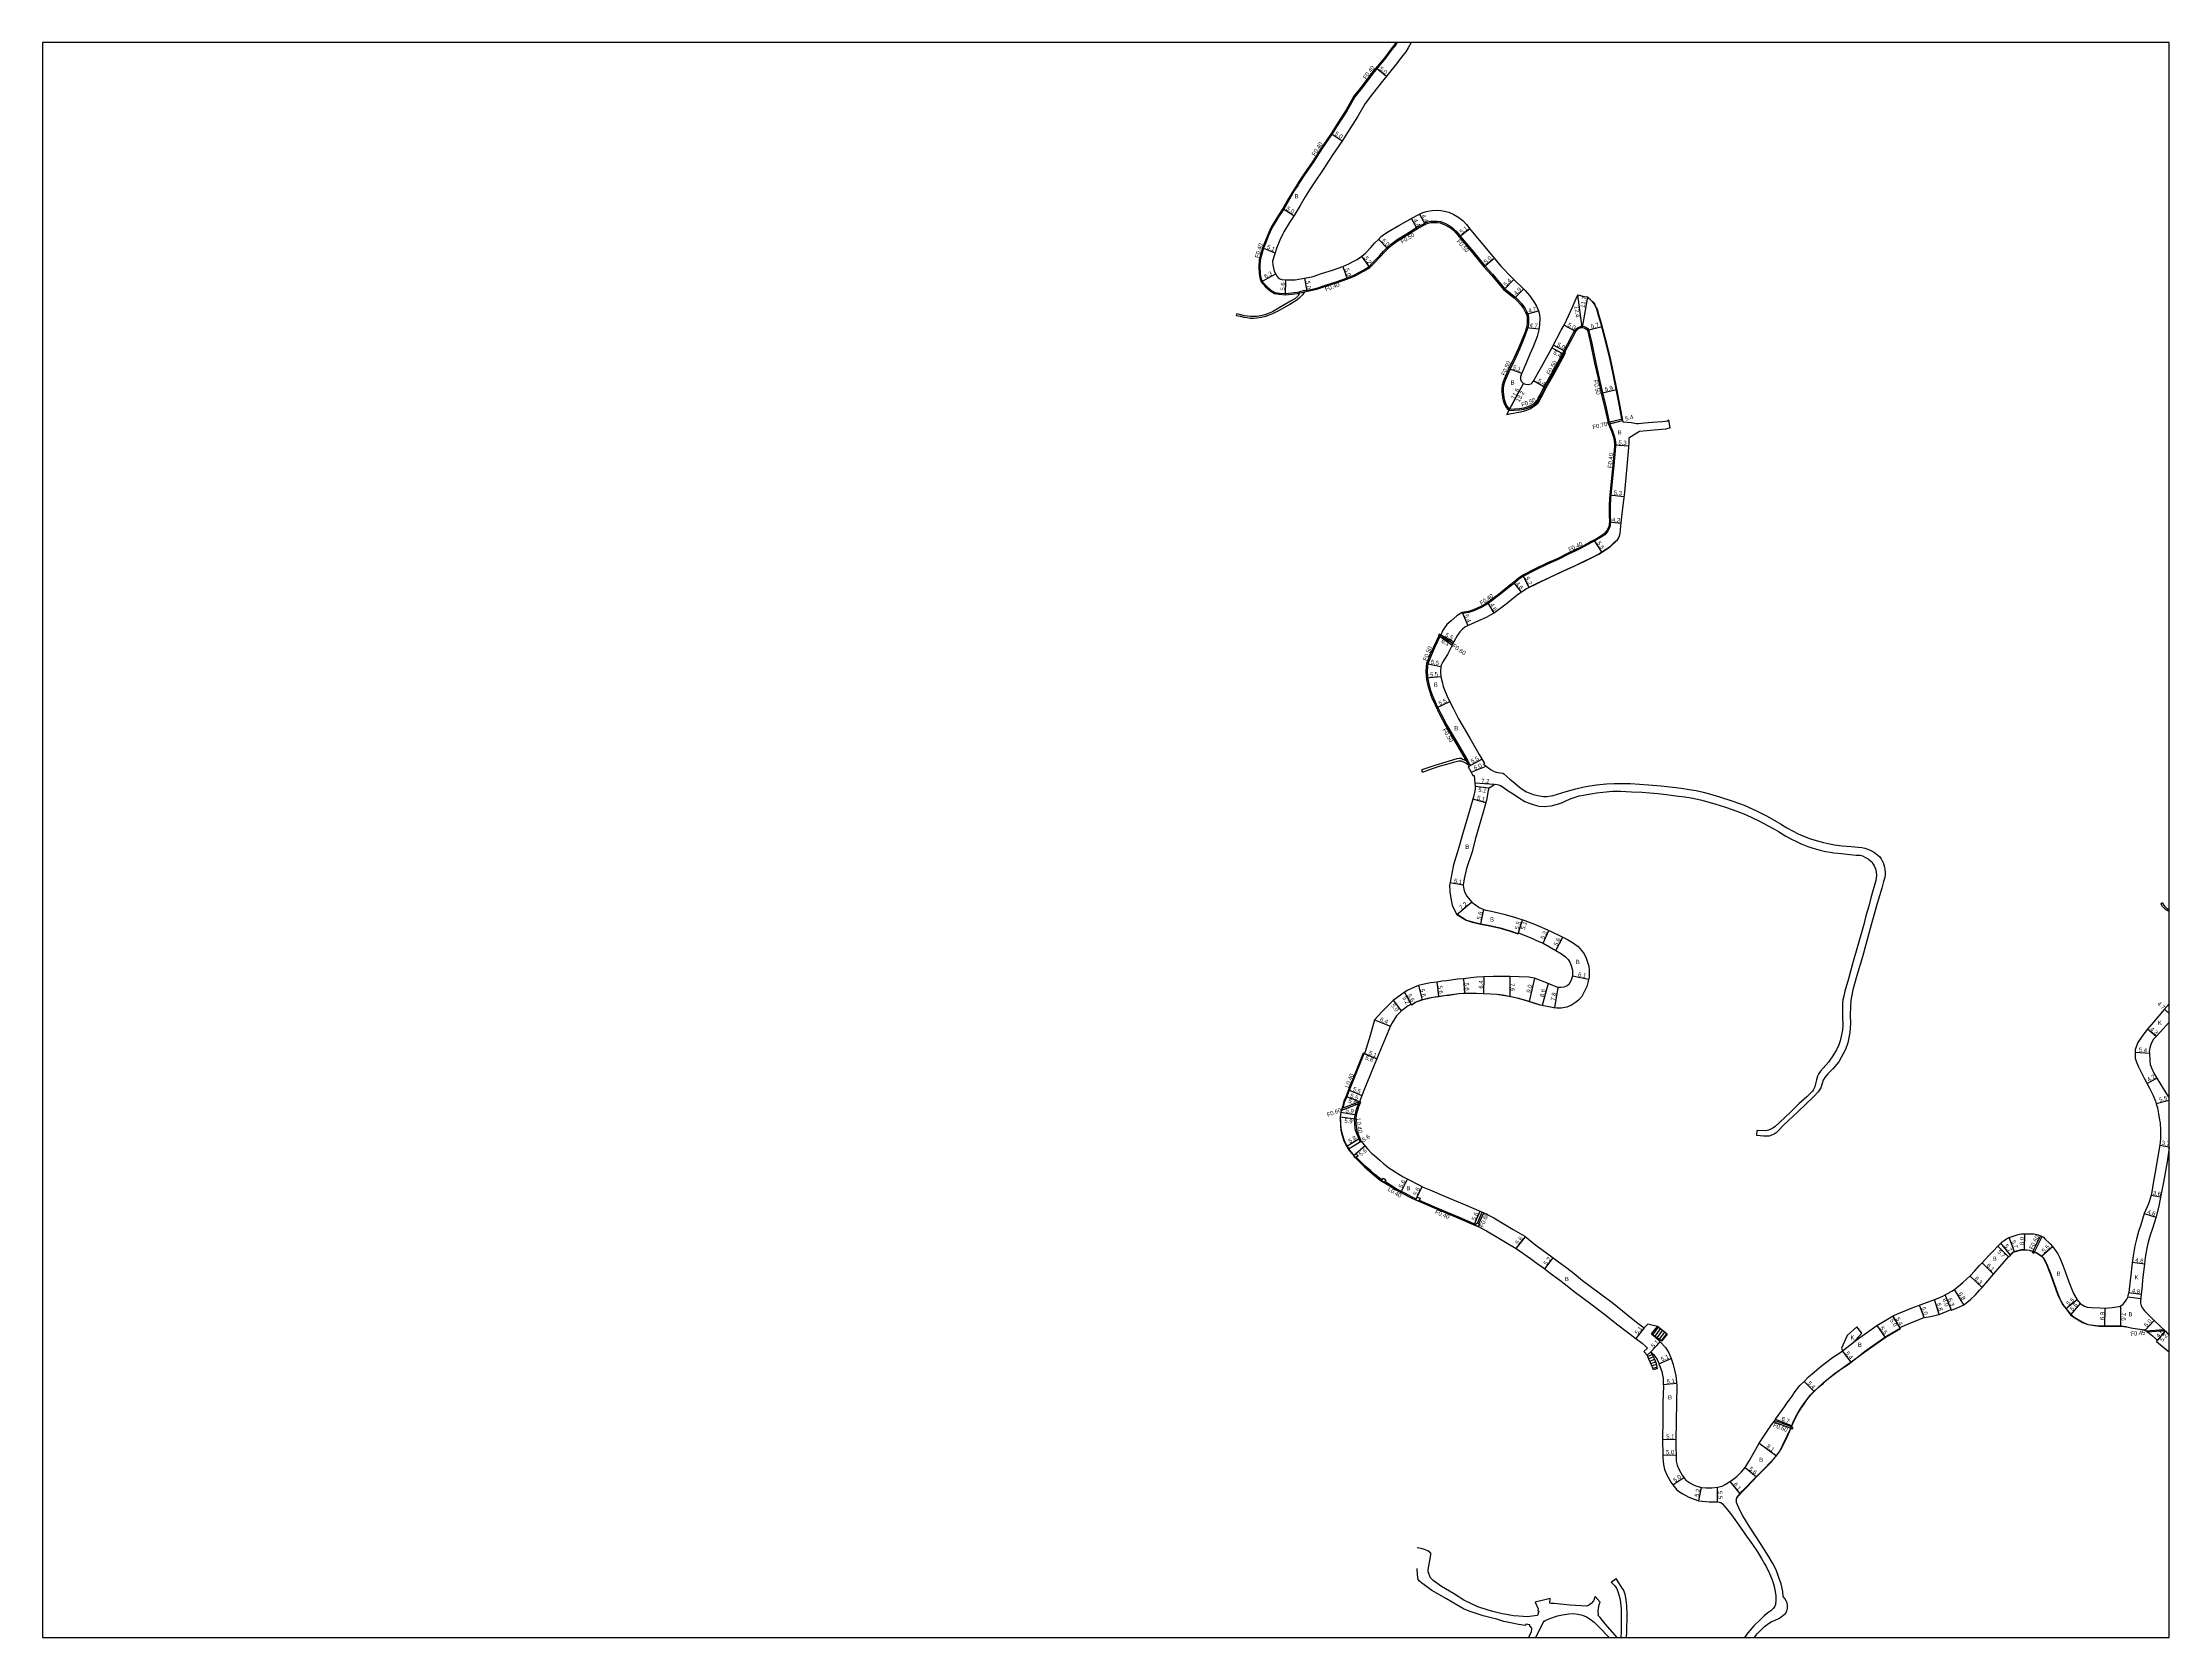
# Model space of a CAD drawing. Header units: metres. Extents: x 0 to 4000, y -99000 to -96000.
# Drawn here: x 3200 to 4000, y -98400 to -97800 of the extents above; entities that cross this region are included whole.
import ezdxf

# ---------------------------------------------------------------- set-up
doc = ezdxf.new("R2010")
doc.units = ezdxf.units.M
doc.header["$LTSCALE"] = 2.5
for name, color, linetype in [('その他', 7, 'Continuous'), ('側溝・桝', 7, 'Continuous'), ('図郭', 7, 'Continuous'), ('幅員', 7, 'Continuous'), ('歩道・分離帯・安全施設', 7, 'Continuous'), ('舗装', 7, 'Continuous'), ('道路', 7, 'Continuous')]:
    doc.layers.add(name, color=color, linetype=linetype)
doc.styles.get("Standard").update_dxf_attribs({"font": ''})
doc.styles.get('Standard').set_extended_font_data('@MS PGothic')

msp = doc.modelspace()

# ---------------------------------------------------------------- linework, layer by layer
at = {"layer": 'その他'}
for points in [[(3805.22, -98285.75), (3807.54, -98283.07)], [(3805.75, -98286.11), (3807.82, -98283.29)], [(3806.57, -98286.68), (3808.61, -98283.91)], [(3807.4, -98287.25), (3809.4, -98284.53)], [(3808.22, -98287.81), (3810.19, -98285.14)], [(3809.05, -98288.38), (3810.97, -98285.76)], [(3809.06, -98288.39), (3811.18, -98285.93)], [(3804.98, -98292.51), (3803.64, -98293.75)], [(3805.55, -98293.51), (3803.89, -98294.33)], [(3806.03, -98294.42), (3804.27, -98295.23)], [(3806.48, -98295.31), (3804.65, -98296.15)], [(3806.88, -98296.3), (3805.01, -98297.02)], [(3807.2, -98297.34), (3805.36, -98297.85)], [(3807.38, -98298.33), (3805.73, -98298.79)], [(3807.46, -98298.77), (3805.93, -98299.3)]]:
    msp.add_lwpolyline(points, dxfattribs=at)
at = {"layer": 'その他', "flags": 128}
for points in [[(3805.22, -98285.75), (3809.06, -98288.39)], [(3811.18, -98285.93), (3807.54, -98283.07)], [(3805.93, -98299.3), (3805.48, -98298.12), (3804.89, -98296.73), (3804.28, -98295.25), (3803.64, -98293.75)], [(3807.46, -98298.77), (3807.16, -98297.1), (3806.66, -98295.66), (3805.78, -98293.91), (3804.98, -98292.51)]]:
    msp.add_lwpolyline(points, dxfattribs=at)
at = {"layer": '側溝・桝'}
for points in [[(3709.57, -97800), (3709.04, -97800.83), (3707.59, -97802.66), (3705.17, -97805.84), (3700.38, -97811.68), (3696.71, -97816.51), (3693.64, -97820.39), (3690.69, -97825.52), (3686.93, -97831.37), (3685.09, -97834.37), (3681.28, -97840), (3677.9, -97845.18), (3674.72, -97849.79), (3672.6, -97853.06), (3672.28, -97853.63), (3670.98, -97855.59), (3669.06, -97858.93), (3666.87, -97862.64), (3665.22, -97865.2), (3662.87, -97869), (3662.42, -97869.87), (3661.22, -97872.55), (3660, -97875.54), (3659.29, -97877.3), (3658.01, -97881.86), (3657.91, -97884.39), (3658.03, -97886.95), (3658.27, -97888.46), (3658.74, -97889.85), (3660.28, -97891.57), (3662.03, -97893.11), (3663.56, -97894), (3665.25, -97894.31), (3667.5, -97894.45), (3671.97, -97893.96), (3672.83, -97893.76)], [(3699.57, -97883.58), (3700.67, -97882.48), (3702.86, -97880.24), (3704.45, -97878.51), (3705.69, -97877.26), (3706.64, -97876.33), (3707.19, -97875.84), (3707.94, -97875.35), (3709.61, -97874.1), (3712.68, -97872.21), (3716.82, -97869.61), (3719.29, -97868.28), (3720.38, -97867.7), (3721.12, -97867.49), (3722.14, -97867.22), (3723.09, -97867.14), (3724.66, -97867.18), (3725.83, -97867.36), (3726.84, -97867.71), (3727.97, -97868.2), (3729.12, -97868.84), (3730.3, -97869.57), (3731.05, -97870.29), (3731.94, -97871.27), (3733.22, -97872.82), (3738.29, -97878.79), (3742.57, -97884.02), (3745.44, -97887.13), (3750.08, -97892.7), (3754.09, -97895.84), (3755.09, -97896.79), (3756.47, -97898.3), (3757.56, -97899.77), (3758.31, -97901.34), (3758.69, -97902.04), (3758.95, -97903.3), (3758.99, -97904.39), (3758.92, -97905.79), (3758.74, -97907.28), (3757.99, -97909.39), (3756.83, -97912.4), (3755.54, -97915.37), (3754.05, -97918.76), (3752.04, -97922.84), (3750.31, -97926.82), (3749.92, -97927.76), (3749.6, -97928.97), (3749.39, -97930.21), (3749.4, -97931.37), (3749.53, -97932.35), (3749.71, -97933.49), (3749.94, -97934.51), (3750.31, -97935.62), (3750.84, -97936.83), (3751.46, -97937.6), (3751.78, -97937.95)], [(3674.68, -97893.34), (3676.98, -97892.94), (3679.29, -97892.4), (3682.55, -97891.23), (3686.66, -97889.96), (3690.8, -97888.52), (3693.31, -97887.47), (3695.2, -97886.48), (3696.99, -97885.5), (3699, -97884.3), (3699.64, -97883.66)], [(3699.57, -97883.58), (3699.92, -97883.95)], [(3674.68, -97893.34), (3672.83, -97893.76)], [(3672.92, -97894.15), (3674.75, -97893.74)], [(3772.21, -97916.1), (3775.28, -97910.34), (3776.3, -97908.43), (3776.73, -97907.85), (3777.42, -97907.32), (3778.26, -97906.89), (3778.75, -97906.76), (3779.17, -97906.73), (3779.85, -97906.87), (3780.55, -97907.12), (3781.24, -97907.64), (3781.58, -97908.01), (3782.64, -97912.45), (3784.3, -97920.46), (3785.6, -97926.25), (3786.8, -97931.82), (3788.18, -97937.43), (3789.35, -97942.72)], [(3751.58, -97938.46), (3755.63, -97938.14), (3757.37, -97937.88), (3758.57, -97937.57), (3760.23, -97936.93), (3761.34, -97936.2), (3762.31, -97935.35), (3762.65, -97934.88), (3763.09, -97934.03), (3763.79, -97932.72), (3764.94, -97930.38), (3768.28, -97924.44), (3772.15, -97917.28), (3772.74, -97916.17)], [(3751.78, -97937.95), (3755.57, -97937.64), (3757.27, -97937.39), (3758.42, -97937.09), (3760, -97936.48), (3761.03, -97935.8), (3761.94, -97935.01), (3762.22, -97934.61), (3762.65, -97933.8), (3763.34, -97932.49), (3764.5, -97930.14), (3767.85, -97924.19), (3771.71, -97917.05), (3772.21, -97916.1)], [(3789.41, -97943.42), (3790.56, -97946.09), (3791.23, -97947.93), (3791.58, -97949.33), (3791.77, -97951.34), (3791.72, -97951.97), (3791.08, -97959.06), (3789.99, -97970.18), (3789.84, -97971.49), (3789.68, -97974.2), (3789.7, -97977.81), (3789.83, -97980.39), (3789.56, -97982.36), (3788.81, -97983.81), (3787.66, -97985.18), (3786.33, -97986.1), (3785.11, -97986.75), (3783.74, -97987.53), (3782.7, -97988.05), (3780.15, -97989.51), (3777.24, -97990.93), (3773.79, -97992.57), (3770.12, -97994.47), (3766.05, -97996.27), (3761.42, -97998.5), (3757.04, -98000.72), (3755.22, -98002.02), (3753.6, -98003.5), (3752.16, -98004.46), (3747.95, -98007.91), (3743.82, -98011.01), (3742.8, -98011.62), (3741.15, -98012.48), (3738.44, -98013.75), (3736.48, -98014.4), (3734.85, -98014.7), (3733.29, -98014.85)], [(3789.54, -97942.67), (3794.14, -97941.55)], [(3789.7, -97943.36), (3794.26, -97942.24)], [(3725.61, -98023.44), (3723.62, -98027.7), (3722.45, -98030.34), (3721.12, -98033.74), (3720.97, -98034.68), (3720.81, -98036.73), (3721.07, -98039.48), (3721.61, -98041.75), (3722.15, -98043.75), (3722.98, -98046.04), (3724.27, -98048.92), (3726.12, -98052.7), (3728.24, -98056.74), (3732.61, -98064.23), (3735.96, -98070)], [(3725.72, -98023.41), (3730.26, -98026.65)], [(3726.01, -98022.88), (3730.53, -98026.11)], [(3735.53, -98070.25), (3736.38, -98071.72)], [(3735.96, -98070), (3736.81, -98071.47)], [(3736.81, -98071.47), (3737.11, -98072), (3736.68, -98072.25)], [(3689.24, -98200.84), (3689.37, -98200.36), (3689.91, -98198.43), (3690.6, -98196.74), (3691.64, -98194.16), (3697.2, -98180.34)], [(3695.06, -98199.24), (3688.56, -98201.74)], [(3695.34, -98198.49), (3688.77, -98201.02)], [(3695.68, -98213.53), (3696.04, -98213.37)], [(3703.91, -98227.9), (3703.44, -98227.62), (3701.12, -98225.79), (3699.56, -98224.36), (3697.53, -98222.64), (3696.37, -98221.56), (3694.54, -98219.72), (3694.21, -98219.33)], [(3716.74, -98235.04), (3715.44, -98234.45), (3714.02, -98233.77), (3712.39, -98232.85), (3709.2, -98231.21), (3707.01, -98229.82), (3704.93, -98228.53)], [(3717.83, -98235.53), (3719.84, -98236.41), (3725.34, -98238.75), (3732.84, -98241.94), (3739.21, -98244.64)], [(3739.73, -98244.11), (3741.58, -98240)], [(3740.27, -98244.36), (3742.12, -98240.25)], [(3951.56, -98248.94), (3948.47, -98255.18), (3949.01, -98255.45), (3952.12, -98249.16)], [(3991.25, -98284.65), (3997.83, -98284.11)], [(3991.82, -98285.06), (3998.27, -98284.52)], [(3851.19, -98318.89), (3858.28, -98321.54), (3858.49, -98320.98), (3851.54, -98318.38)]]:
    msp.add_lwpolyline(points, dxfattribs=at)
for points in [[(3789.01, -97943.51), (3788.86, -97942.83), (3789.54, -97942.67), (3789.7, -97943.36)], [(3693.91, -98219.59), (3693.14, -98218.67), (3694.06, -98217.9), (3694.83, -98218.82)], [(3704.72, -98228.87), (3703.7, -98228.24), (3704.33, -98227.22), (3705.35, -98227.85)], [(3716.57, -98235.41), (3717.06, -98234.31), (3718.16, -98234.8), (3717.67, -98235.9)], [(3739.04, -98245), (3739.5, -98244), (3740.5, -98244.47), (3740.04, -98245.46)]]:
    msp.add_lwpolyline(points, close=True, dxfattribs=at)
at = {"layer": '側溝・桝', "flags": 128}
msp.add_lwpolyline([(3725.69, -98023.48), (3726.02, -98022.86), (3725.41, -98022.53), (3725.07, -98023.14)], close=True, dxfattribs=at)
msp.add_lwpolyline([(3695.68, -98213.53), (3695.14, -98212.31), (3694.47, -98210.82), (3694.03, -98209.55), (3693.81, -98208.6), (3693.58, -98206.7), (3693.57, -98205.14), (3693.73, -98203.7), (3694.17, -98201.72), (3694.69, -98200.23), (3695.34, -98198.49)], dxfattribs=at)
at = {"layer": '図郭'}
msp.add_lwpolyline([(3200, -98400), (4000, -98400), (4000, -97800), (3200, -97800)], close=True, dxfattribs=at)
at = {"layer": '幅員'}
for points in [[(3701.63, -97809.53), (3705.49, -97812.7)], [(3684.75, -97834.16), (3688.89, -97836.96)], [(3666.53, -97862.43), (3670.74, -97865.13)], [(3717.07, -97870.04), (3714.9, -97866.22)], [(3717.96, -97864.57), (3720.04, -97868.44)], [(3732.83, -97873.14), (3736.86, -97870.02)], [(3658.91, -97877.17), (3663.63, -97879.11)], [(3706.04, -97877.61), (3702.55, -97874.03)], [(3658.38, -97890.05), (3663.89, -97887.03)], [(3689.15, -97884.22), (3690.79, -97888.94)], [(3699.25, -97884.62), (3696.23, -97880.38)], [(3742.19, -97884.35), (3746.03, -97881.15)], [(3667.51, -97894.85), (3667.7, -97889.25)], [(3674.7, -97888.67), (3675.56, -97893.6)], [(3749.73, -97893.06), (3753.49, -97889.19)], [(3753.75, -97896.2), (3757.13, -97892.72)], [(3779.13, -97907.24), (3777.58, -97894.93)], [(3781.12, -97895.71), (3779.13, -97907.24)], [(3758.21, -97902.21), (3762.69, -97900.95)], [(3758.25, -97907.16), (3762.86, -97907.73)], [(3776.72, -97908.7), (3772.31, -97906.34)], [(3781.13, -97908.25), (3786.65, -97906.84)], [(3772.46, -97917.44), (3767.77, -97914.87)], [(3772.74, -97916.17), (3768.33, -97913.83)], [(3751.58, -97922.64), (3756.38, -97924.41)], [(3765.57, -97929.97), (3760.87, -97927.32)], [(3750.82, -97939.87), (3757.12, -97928.27)], [(3751.58, -97938.46), (3757.12, -97928.27)], [(3786.31, -97931.93), (3792.04, -97930.5)], [(3789.01, -97943.51), (3794.26, -97942.24)], [(3791.37, -97951.34), (3796.65, -97951.74)], [(3789.59, -97970.13), (3794.86, -97970.73)], [(3789.43, -97980.37), (3793.7, -97980.87)], [(3783.56, -97987.17), (3786.55, -97991.79)], [(3753.34, -98003.19), (3756.26, -98006.77)], [(3756.83, -98000.38), (3759.09, -98005.04)], [(3733.97, -98014.38), (3736.17, -98019.32)], [(3743.6, -98010.68), (3745.95, -98014.64)], [(3725.17, -98023.2), (3730.6, -98025.99)], [(3726.02, -98022.86), (3730.87, -98025.47)], [(3720.52, -98039.03), (3726, -98038.52)], [(3720.63, -98033.61), (3726.02, -98034.73)], [(3724.41, -98050.34), (3729.35, -98047.93)], [(3736.68, -98072.25), (3741.4, -98069.53)], [(3737.42, -98074.48), (3742.98, -98072.2)], [(3746, -98079.06), (3738.81, -98078.65)], [(3744, -98080.52), (3738.94, -98079.82)], [(3742.87, -98085.96), (3737.99, -98084.64)], [(3734.38, -98116.95), (3729.4, -98116.07)], [(3732.06, -98127.98), (3737.58, -98123.35)], [(3741.01, -98131.63), (3742.19, -98126.15)], [(3755.03, -98135.3), (3756.75, -98130.08)], [(3755.15, -98134.92), (3756.75, -98130.08)], [(3764.5, -98138.87), (3766.64, -98134.03)], [(3769.27, -98141.51), (3771.86, -98136.54)], [(3742.22, -98151.46), (3742.01, -98157.85)], [(3751.89, -98151.35), (3751.98, -98158.9)], [(3775.56, -98151.1), (3781.54, -98152.3)], [(3715.04, -98162.08), (3712.35, -98157.22)], [(3712.35, -98157.22), (3714.85, -98161.73)], [(3717.61, -98154.78), (3718.9, -98160.18)], [(3724.44, -98153.42), (3725.16, -98158.92)], [(3734.53, -98152.17), (3734.93, -98157.76)], [(3761.21, -98152), (3759.23, -98160.78)], [(3766.33, -98153.93), (3764.12, -98162.25)], [(3769.97, -98155.51), (3768.69, -98163.2)], [(3701.07, -98167.59), (3706.99, -98170.01)], [(3711.21, -98164.25), (3708.19, -98160.27)], [(4000, -98165.32), (3998.18, -98163.59)], [(3995.1, -98173.96), (3991.84, -98171.17)], [(3696.83, -98180.18), (3701.96, -98182.29)], [(3697.25, -98180.35), (3701.96, -98182.29)], [(3987.11, -98179.87), (3992.5, -98180.19)], [(3991.6, -98191.56), (3995.29, -98189.56)], [(3695.34, -98198.49), (3690.29, -98196.44)], [(3695.72, -98198.63), (3690.29, -98196.44)], [(3691.27, -98194.01), (3696.32, -98196.06)], [(3995.05, -98199.16), (4000, -98197.89)], [(3688.15, -98204.12), (3694.01, -98204.86)], [(3688.38, -98202.36), (3694.19, -98203.39)], [(3690.6, -98215.23), (3695.5, -98212.13)], [(3696.04, -98213.37), (3691.3, -98216.35)], [(3693.14, -98218.67), (3697.44, -98215.08)], [(3996.42, -98214.78), (4000, -98215.37)], [(3710.92, -98232.55), (3713.49, -98227.57)], [(3716.57, -98235.41), (3718.9, -98230.32)], [(3738.58, -98244.81), (3740.76, -98239.65)], [(3993.16, -98233.62), (3996.7, -98234.28)], [(3990.57, -98240.5), (3994.98, -98241.83)], [(3754.36, -98253.71), (3757.78, -98249.27)], [(3939.48, -98256.82), (3935.5, -98252.82)], [(3940.23, -98256.14), (3936.62, -98251.73)], [(3941.76, -98254.88), (3939.78, -98249.54)], [(3945.48, -98254.12), (3945.72, -98248.12)], [(3951.99, -98256.59), (3956.06, -98252.89)], [(3765.09, -98261.33), (3768.27, -98257.22)], [(3933.92, -98263.33), (3929.59, -98259.11)], [(3986.11, -98258.86), (3990.68, -98259.44)], [(3918.06, -98276.93), (3915.7, -98271.09)], [(3917.95, -98276.68), (3915.7, -98271.09)], [(3922.74, -98274.81), (3919.17, -98269.08)], [(3929.59, -98268.39), (3925.04, -98264.03)], [(3989.47, -98271.02), (3984.72, -98270.35)], [(3898.84, -98283.72), (3896.1, -98279.07)], [(3898.64, -98283.37), (3896.1, -98279.07)], [(3907.75, -98279.67), (3906.06, -98274.96)], [(3913.4, -98278.47), (3911.73, -98272.91)], [(3965.38, -98272.94), (3961.08, -98276.35)], [(3966.5, -98274.35), (3962.88, -98278.63)], [(3975.81, -98282.91), (3975.92, -98276.06)], [(3981.82, -98282.83), (3981.81, -98275.23)], [(3802.41, -98283.47), (3799.38, -98287.51)], [(3890, -98282.67), (3893.14, -98287.12)], [(3994.25, -98280.75), (3990.88, -98284.45)], [(3995.18, -98288.69), (3998.54, -98284.78)], [(3995.58, -98288.23), (3998.54, -98284.78)], [(3804.98, -98292.51), (3808.55, -98288.83)], [(3807.98, -98297), (3812.62, -98295)], [(3877, -98292.17), (3880.25, -98296.49)], [(3862.61, -98303.65), (3866.38, -98307.52)], [(3809.63, -98304.89), (3814.71, -98304.38)], [(3851.9, -98317.82), (3858.11, -98320.34)], [(3809.35, -98325.38), (3814.4, -98325.48)], [(3845.76, -98326.85), (3852.26, -98331.69)], [(3809.48, -98331.38), (3814.48, -98331.28)], [(3813.23, -98342.63), (3817.34, -98339.78)], [(3823.02, -98348.66), (3824.07, -98343.57)], [(3830.11, -98348.98), (3830.01, -98343.48)], [(3834.65, -98341.38), (3838.6, -98346.03)], [(3840.43, -98336.07), (3844.71, -98339.6)]]:
    msp.add_lwpolyline(points, dxfattribs=at)
at = {"layer": '歩道・分離帯・安全施設', "flags": 128}
for points in [[(3794.16, -97942.26), (3792.95, -97935.45), (3791.9, -97930.34), (3790.9, -97925.4), (3789.71, -97919.36), (3788.18, -97913.2), (3786.23, -97905.6), (3785.2, -97902.17), (3784.69, -97900.35), (3784.24, -97899.57), (3783.75, -97898.37), (3783.17, -97897.71), (3782.12, -97896.69), (3781.15, -97895.87)], [(3688.25, -98205.19), (3688.28, -98207.33), (3688.46, -98209.11), (3688.95, -98211.06), (3689.52, -98212.73), (3690.33, -98214.63), (3691.64, -98216.7), (3692.78, -98218.08), (3692.79, -98218.09)]]:
    msp.add_lwpolyline(points, dxfattribs=at)
at = {"layer": '歩道・分離帯・安全施設'}
for points in [[(3758.94, -98005), (3762.24, -98003.4), (3767.15, -98001.09), (3772.23, -97998.69), (3776.45, -97996.8), (3779.68, -97995.29), (3782.76, -97993.76), (3785.4, -97992.41), (3788.29, -97990.54), (3789.56, -97989.68), (3791.87, -97987.51)], [(3732.12, -98127.9), (3735.58, -98130.11), (3737.84, -98130.76), (3741.03, -98131.53), (3744.47, -98132.19), (3748.31, -98133.05), (3752.04, -98134.21), (3754.96, -98135.17)], [(3715.08, -98161.94), (3716.35, -98161.1), (3717.33, -98160.63), (3718.77, -98160.11), (3720.99, -98159.57), (3723.02, -98159.13), (3725.18, -98158.82), (3727.19, -98158.55), (3729.01, -98158.32), (3732.81, -98157.8), (3734.49, -98157.67), (3736.78, -98157.62), (3739.44, -98157.66), (3741.97, -98157.75), (3744.69, -98157.84), (3747.02, -98157.97), (3749.31, -98158.31), (3752.39, -98158.88), (3755.2, -98159.54), (3758.65, -98160.49), (3763.39, -98161.99), (3768.47, -98163.07), (3768.7, -98163.1)], [(3940.17, -98256.06), (3940.77, -98255.42), (3941.28, -98254.99), (3941.72, -98254.79), (3943.01, -98254.4), (3944.46, -98254.07), (3945.49, -98254.02), (3947.29, -98254.24), (3949.15, -98254.81), (3950.45, -98255.49), (3951.5, -98256.15), (3952.06, -98256.52), (3952.65, -98257.15), (3953.77, -98259.28), (3955.42, -98263.37), (3958.07, -98270.79), (3959.11, -98273.23), (3959.97, -98274.69), (3961.11, -98276.23), (3962.95, -98278.55), (3964.58, -98279.71), (3967.43, -98281.39), (3969.4, -98282.22), (3973.62, -98282.77), (3975.81, -98282.81), (3981.83, -98282.73), (3983.96, -98283.08)], [(3837.09, -98348.38), (3837.29, -98347.47), (3838.01, -98346.54), (3839.38, -98345.01), (3840.97, -98343.34), (3843.13, -98341.13), (3845.05, -98339.1), (3847.76, -98336.38), (3850.05, -98334.07), (3851.98, -98331.9), (3853.21, -98330.25), (3853.85, -98329.22), (3854.67, -98327.58), (3856.31, -98324.2), (3857.61, -98321.3), (3858.54, -98319.01), (3859.56, -98316.88), (3860.57, -98315.11), (3861.42, -98313.69), (3862.45, -98312.26), (3863.61, -98310.55), (3865.04, -98308.7), (3866.33, -98307.43), (3867.88, -98305.92), (3869.86, -98304.22), (3871.75, -98302.52), (3873.92, -98300.88), (3876.39, -98299.02), (3879.1, -98297.23), (3882.54, -98294.64), (3885.39, -98292.47), (3893.43, -98286.79), (3898.79, -98283.63)]]:
    msp.add_lwpolyline(points, dxfattribs=at)
at = {"layer": '舗装'}
for points in [[(3989.27, -98272.63), (3984.4, -98271.99)], [(3877.03, -98292.15), (3881.02, -98289.14)]]:
    msp.add_lwpolyline(points, dxfattribs=at)
at = {"layer": '道路'}
for points in [[(3709.09, -97800), (3708.72, -97800.59), (3707.28, -97802.41), (3704.86, -97805.6), (3700.07, -97811.43), (3696.39, -97816.26), (3693.3, -97820.17), (3690.35, -97825.31), (3686.59, -97831.16), (3684.75, -97834.16), (3680.95, -97839.78), (3677.56, -97844.96), (3674.39, -97849.57), (3672.25, -97852.86), (3671.94, -97853.42), (3670.64, -97855.38), (3668.71, -97858.73), (3666.53, -97862.43), (3664.89, -97864.99), (3662.52, -97868.8), (3662.07, -97869.69), (3660.86, -97872.39), (3659.63, -97875.39), (3658.91, -97877.17), (3657.61, -97881.79), (3657.51, -97884.39), (3657.63, -97886.99), (3657.88, -97888.56), (3658.38, -97890.05), (3660, -97891.86), (3661.79, -97893.44), (3663.42, -97894.38), (3665.2, -97894.71), (3667.51, -97894.85), (3672.04, -97894.35), (3672.92, -97894.15)], [(3714.84, -97800), (3713.72, -97802.04), (3712.8, -97803.5), (3711.23, -97805.48), (3708.78, -97808.69), (3703.99, -97814.53), (3700.34, -97819.33), (3697.46, -97822.98), (3694.62, -97827.91), (3690.82, -97833.82), (3688.96, -97836.86), (3685.11, -97842.55), (3681.72, -97847.74), (3678.55, -97852.35), (3676.54, -97855.43), (3676.22, -97856.02), (3674.9, -97858.02), (3673.03, -97861.25), (3670.79, -97865.05), (3669.11, -97867.66), (3666.88, -97871.26), (3666.52, -97871.96), (3665.45, -97874.36), (3664.31, -97877.15), (3663.39, -97879.82), (3662.67, -97882.3), (3662.79, -97883.72), (3663.35, -97886.04), (3664.4, -97887.96), (3665.04, -97888.73), (3666.18, -97889.15), (3668.12, -97889.28), (3671.17, -97889.23), (3673.9, -97888.81), (3676.06, -97888.43), (3677.99, -97887.98), (3681.09, -97886.87), (3685.22, -97885.59), (3689.15, -97884.22), (3691.35, -97883.3), (3693.03, -97882.42), (3694.53, -97881.6), (3696.23, -97880.38), (3697.6, -97879.18), (3699.6, -97877.14), (3701.19, -97875.41), (3702.51, -97874.07), (3703.58, -97873.03), (3704.52, -97872.2), (3706.3, -97871.11), (3710.2, -97868.88), (3715.31, -97865.98), (3717.45, -97864.84), (3718.91, -97864.06), (3720.1, -97863.72), (3721.12, -97863.46), (3722.7, -97863.17), (3724.29, -97863.1), (3725.98, -97863.2), (3727.33, -97863.41), (3729.01, -97863.83), (3730.82, -97864.69), (3732.78, -97865.8), (3734.39, -97867.06), (3735.65, -97868.45), (3737.31, -97870.59), (3741.76, -97875.93), (3745.01, -97879.92), (3748.51, -97884.12), (3752.65, -97888.38), (3757.67, -97893.25), (3759.36, -97895.13), (3760.87, -97897.25), (3761.95, -97899.19), (3762.69, -97900.95), (3763.04, -97902.26), (3763.22, -97903.84), (3763.05, -97906.2), (3762.83, -97908.02), (3762.16, -97910.64), (3760.73, -97914.43), (3759.47, -97917.28), (3757.94, -97920.88), (3756.39, -97924.39), (3755.91, -97925.68), (3755.92, -97926.68), (3756.25, -97927.42), (3757.12, -97928.27), (3757.82, -97928.57), (3758.82, -97928.64), (3759.39, -97928.58), (3759.99, -97928.38), (3760.34, -97928.05), (3760.75, -97927.54), (3763.87, -97921.98), (3767.84, -97914.74), (3771.3, -97908.22), (3772.46, -97906.06), (3773.96, -97902.8), (3775.37, -97899.82), (3776.92, -97896.28), (3777.58, -97894.93), (3779.94, -97895.49), (3781.12, -97895.71), (3781.22, -97895.79), (3782.19, -97896.62), (3783.25, -97897.64), (3783.84, -97898.32), (3784.33, -97899.53), (3784.78, -97900.31), (3785.29, -97902.14), (3786.32, -97905.57), (3788.27, -97913.17), (3789.8, -97919.34), (3791, -97925.38), (3792, -97930.32), (3793.05, -97935.44), (3794.26, -97942.24), (3794.57, -97942.85)], [(3674.75, -97893.74), (3677.06, -97893.33), (3679.4, -97892.78), (3682.68, -97891.61), (3686.78, -97890.34), (3690.94, -97888.89), (3693.48, -97887.83), (3695.39, -97886.83), (3697.19, -97885.84), (3699.25, -97884.62), (3701.03, -97882.83), (3703.22, -97880.58), (3704.81, -97878.86), (3706.04, -97877.61), (3706.98, -97876.7), (3707.5, -97876.24), (3708.22, -97875.76), (3709.89, -97874.51), (3712.95, -97872.63), (3717.07, -97870.04), (3719.53, -97868.72), (3720.56, -97868.16), (3721.25, -97867.97), (3722.22, -97867.72), (3723.1, -97867.64), (3724.62, -97867.68), (3725.71, -97867.85), (3726.65, -97868.18), (3727.75, -97868.65), (3728.87, -97869.27), (3729.99, -97869.97), (3730.69, -97870.64), (3731.57, -97871.59), (3732.83, -97873.14), (3737.91, -97879.11), (3742.19, -97884.35), (3745.07, -97887.46), (3749.73, -97893.06), (3753.75, -97896.2), (3754.73, -97897.14), (3756.08, -97898.62), (3757.13, -97900.03), (3757.86, -97901.57), (3758.21, -97902.21), (3758.45, -97903.36), (3758.49, -97904.39), (3758.42, -97905.74), (3758.25, -97907.16), (3757.53, -97909.21), (3756.37, -97912.21), (3755.09, -97915.17), (3753.59, -97918.55), (3751.58, -97922.64), (3749.85, -97926.62), (3749.44, -97927.6), (3749.11, -97928.87), (3748.89, -97930.17), (3748.9, -97931.4), (3749.03, -97932.42), (3749.21, -97933.58), (3749.45, -97934.64), (3749.85, -97935.8), (3750.41, -97937.09), (3751.08, -97937.93), (3751.58, -97938.46), (3750.82, -97939.87), (3752.42, -97939.55), (3755.27, -97939.06), (3757.08, -97938.63), (3758.36, -97938.24), (3759.51, -97937.77), (3760.42, -97937.22), (3761.55, -97936.48), (3762.57, -97935.59), (3762.95, -97935.06), (3763.4, -97934.2), (3764.1, -97932.88), (3765.25, -97930.54), (3768.59, -97924.61), (3772.46, -97917.44), (3772.72, -97916.88), (3772.82, -97916.48), (3772.74, -97916.17), (3775.72, -97910.57), (3776.72, -97908.7), (3777.09, -97908.21), (3777.69, -97907.75), (3778.44, -97907.36), (3778.83, -97907.25), (3779.13, -97907.24), (3779.72, -97907.35), (3780.31, -97907.57), (3780.9, -97908.01), (3781.13, -97908.25), (3782.16, -97912.56), (3783.81, -97920.56), (3785.11, -97926.36), (3786.31, -97931.93), (3787.69, -97937.55), (3789.01, -97943.51), (3790.19, -97946.24), (3790.85, -97948.05), (3791.18, -97949.4), (3791.37, -97951.34), (3791.32, -97951.94), (3790.68, -97959.02), (3789.59, -97970.13), (3789.44, -97971.46), (3789.28, -97974.19), (3789.3, -97977.82), (3789.43, -97980.37), (3789.17, -97982.24), (3788.47, -97983.59), (3787.38, -97984.88), (3786.12, -97985.76), (3784.92, -97986.4), (3783.56, -97987.17), (3782.51, -97987.7), (3779.97, -97989.15), (3777.06, -97990.57), (3773.61, -97992.21), (3769.95, -97994.11), (3765.88, -97995.9), (3761.24, -97998.15), (3756.83, -98000.38), (3754.97, -98001.71), (3753.34, -98003.19), (3751.92, -98004.14), (3747.71, -98007.6), (3743.6, -98010.68), (3742.61, -98011.27), (3740.97, -98012.13), (3738.29, -98013.38), (3736.38, -98014.01), (3734.8, -98014.3), (3733.97, -98014.38), (3732.03, -98015.72), (3729.82, -98017.52), (3728.24, -98018.87), (3727.08, -98020.5), (3726.61, -98021.37), (3726.02, -98022.86), (3725.69, -98023.48), (3725.17, -98023.2), (3723.17, -98027.49), (3721.98, -98030.14), (3720.63, -98033.61), (3720.47, -98034.62), (3720.31, -98036.74), (3720.57, -98039.56), (3721.13, -98041.88), (3721.68, -98043.9), (3722.52, -98046.23), (3723.82, -98049.13), (3725.67, -98052.93), (3727.8, -98056.97), (3732.18, -98064.48), (3735.53, -98070.25)], [(3674.75, -97893.74), (3673.95, -97894.89), (3672.66, -97896.21), (3671.8, -97896.9), (3669.14, -97898.52), (3666.94, -97899.8), (3665.15, -97900.79), (3662.96, -97901.88), (3661.67, -97902.46), (3660.03, -97903.08), (3658.43, -97903.46), (3656.83, -97903.7), (3655.51, -97903.79), (3654.28, -97903.78), (3653.19, -97903.62), (3652.01, -97903.45), (3650.59, -97903.07), (3649.13, -97902.79)], [(3672.92, -97894.15), (3672.84, -97894.33), (3672.17, -97895.38), (3671.1, -97896.46), (3669.39, -97897.33), (3667.26, -97898.6), (3665.18, -97899.83), (3662.66, -97901.26), (3661.41, -97901.83), (3659.82, -97902.42), (3658.3, -97902.79), (3656.75, -97903.03), (3655.5, -97903.11), (3654.33, -97903.09), (3653.29, -97902.95), (3652.15, -97902.78), (3650.75, -97902.41), (3649.26, -97902.12)], [(3649.13, -97902.79), (3649.26, -97902.12)], [(3811.81, -97942.1), (3811.19, -97942.39), (3810.33, -97942.6), (3809.21, -97942.7), (3805.61, -97942.91), (3802.61, -97943.14), (3800.36, -97943.43), (3799.6, -97943.4), (3797.61, -97943.06), (3794.57, -97942.85)], [(3812.24, -97945), (3811.81, -97942.1)], [(3796.74, -97948.86), (3796.76, -97950.31), (3796.6, -97952.38), (3795.96, -97959.51), (3795.04, -97969.14), (3794.11, -97977.34), (3793.59, -97981.81), (3793.3, -97984.86), (3792.95, -97986.12), (3792.09, -97987.44), (3789.62, -97989.76), (3788.34, -97990.62), (3785.45, -97992.5), (3782.8, -97993.85), (3779.73, -97995.38), (3776.49, -97996.89), (3772.27, -97998.78), (3767.2, -98001.18), (3762.29, -98003.49), (3758.21, -98005.46), (3754.66, -98007.84), (3750.55, -98011.22), (3746.16, -98014.51), (3744.85, -98015.29), (3743.01, -98016.25), (3740.18, -98017.58), (3737.37, -98018.79), (3735.99, -98019.4), (3735.01, -98019.99), (3734.08, -98020.66), (3733.13, -98021.66), (3732.22, -98022.94), (3730.87, -98025.47), (3728.43, -98030.2), (3726.69, -98033), (3726.12, -98034.23), (3725.99, -98034.87), (3725.83, -98036.72), (3726.01, -98038.66), (3726.46, -98040.51), (3726.92, -98042.24), (3727.62, -98044.17), (3728.8, -98046.79), (3730.58, -98050.44), (3732.67, -98054.41), (3736.89, -98061.75), (3740.45, -98067.88), (3742.37, -98071.2), (3742.06, -98071.36), (3742.13, -98071.61)], [(3812.24, -97945), (3810.64, -97945.41), (3806.24, -97945.81), (3800.72, -97946.36), (3800.05, -97946.64), (3796.74, -97948.86)], [(3736.38, -98071.72), (3736.68, -98072.25), (3736.26, -98072.47), (3737.42, -98074.48), (3738.01, -98075.76), (3738.48, -98075.77), (3738.81, -98078.65), (3738.94, -98079.82), (3738.94, -98080.95), (3738.21, -98083.82), (3737.03, -98088.19), (3734.06, -98098.34), (3733.03, -98101.9), (3730.8, -98109.39), (3729.44, -98115.86), (3729.25, -98116.95), (3729.34, -98119.5), (3729.88, -98122.58), (3730.3, -98124.52), (3731.02, -98126.19), (3732.06, -98127.98), (3735.54, -98130.21), (3737.81, -98130.86), (3741.01, -98131.63), (3744.44, -98132.29), (3748.28, -98133.15), (3752.01, -98134.31), (3755.03, -98135.3), (3755.15, -98134.92), (3755.84, -98135.15), (3759.85, -98136.85), (3762.9, -98138.14), (3764.5, -98138.87), (3769.27, -98141.51), (3771.42, -98142.8), (3772.89, -98143.93), (3773.89, -98144.94), (3774.51, -98145.91), (3774.97, -98147.21), (3775.51, -98148.95), (3775.56, -98151.1), (3774.96, -98152.74), (3774.09, -98154.31), (3773.45, -98154.81), (3772.28, -98155.31), (3771.15, -98155.49), (3770.54, -98155.51), (3769.97, -98155.51), (3766.33, -98153.93), (3761.21, -98152), (3759.07, -98151.65), (3755.44, -98151.5), (3751.89, -98151.35), (3749.28, -98151.3), (3745.7, -98151.4), (3742.22, -98151.46), (3739.56, -98151.65), (3737.26, -98151.83), (3734.53, -98152.17), (3732.22, -98152.38), (3728.3, -98152.92), (3726.5, -98153.14), (3724.44, -98153.42), (3722.05, -98153.76), (3719.77, -98154.26), (3717.61, -98154.78), (3716.05, -98155.35), (3713.33, -98156.58), (3711.27, -98157.94), (3708.1, -98160.34), (3703.93, -98164.54), (3701.07, -98167.59), (3699.4, -98173.6), (3697.36, -98180.07), (3697.25, -98180.35), (3696.83, -98180.18), (3691.27, -98194.01), (3690.23, -98196.59), (3689.54, -98198.3), (3688.99, -98200.26), (3688.38, -98202.36), (3688.15, -98204.12), (3688.14, -98205.05), (3688.18, -98207.34), (3688.36, -98209.13), (3688.85, -98211.09), (3689.42, -98212.76), (3690.24, -98214.67), (3691.55, -98216.76), (3692.7, -98218.14), (3694.24, -98219.99), (3696.09, -98221.85), (3697.26, -98222.94), (3699.3, -98224.66), (3700.86, -98226.1), (3703.22, -98227.94), (3706.8, -98230.16), (3709, -98231.55), (3712.2, -98233.21), (3713.84, -98234.12), (3715.27, -98234.81), (3717.1, -98235.65), (3719.68, -98236.78), (3725.19, -98239.12), (3732.69, -98242.31), (3739.04, -98245), (3740.04, -98245.46), (3743.19, -98247.05), (3747.23, -98249.43), (3750.35, -98251.28), (3754.36, -98253.71), (3759.67, -98257.38), (3762.27, -98259.27), (3764.63, -98260.97), (3767.12, -98262.9), (3770.24, -98265.18), (3772.91, -98267.19), (3776.12, -98269.85), (3782.45, -98274.55), (3787.71, -98278.52), (3792.53, -98282.34), (3799.38, -98287.51), (3801.75, -98289.3), (3803.13, -98290.52), (3803.72, -98291.11)], [(3735.53, -98070.25), (3734.92, -98069.92), (3734.04, -98069.56), (3733.58, -98069.39), (3732.96, -98069.35), (3731.94, -98069.5), (3729.07, -98070.33), (3726.59, -98071.05), (3723.34, -98072.08), (3718.87, -98073.62)], [(3719.06, -98074.42), (3722.88, -98073.11), (3725.88, -98072.1), (3729.56, -98071.05), (3731.21, -98070.64), (3732.76, -98070.28), (3733.58, -98070.27), (3733.89, -98070.33), (3734.78, -98070.74), (3735.59, -98071.25), (3736.38, -98071.72)], [(3742.13, -98071.61), (3742.35, -98071.73), (3743.56, -98072.64), (3744.92, -98073.56), (3745.85, -98074.11), (3746.38, -98074.37), (3746.81, -98074.49), (3748.32, -98074.69), (3749.29, -98074.88), (3749.71, -98075.14), (3751.96, -98077.14), (3753.74, -98078.55), (3755.55, -98080.15), (3756.99, -98081.08), (3758.21, -98081.83), (3759.48, -98082.37), (3760.71, -98082.83), (3763.16, -98083.44), (3764.63, -98083.6), (3765.85, -98083.62), (3768.21, -98083.24), (3773.17, -98081.78), (3776.72, -98080.8), (3779.23, -98080.15), (3782.04, -98079.59), (3784.55, -98079.19), (3788.28, -98078.89), (3791.23, -98078.74), (3793.1, -98078.71), (3797.36, -98078.76), (3804.16, -98079.2), (3808.81, -98079.68), (3816.48, -98080.52), (3819.44, -98080.95), (3822.04, -98081.43), (3824.67, -98082.03), (3827.02, -98082.58), (3830.77, -98083.77), (3835.87, -98085.34), (3840.05, -98086.93), (3844.71, -98089.02), (3848.7, -98091.06), (3851.98, -98092.87), (3853.77, -98093.95), (3856.19, -98095.41), (3858.54, -98096.68), (3860.43, -98097.65), (3862.21, -98098.49), (3865.1, -98099.59), (3867.21, -98100.23), (3869.9, -98100.97), (3872.15, -98101.46), (3874.01, -98101.81), (3876.99, -98102.14), (3880.29, -98102.42), (3884.4, -98102.84), (3885.49, -98103.04), (3886.66, -98103.41), (3887.96, -98104.02), (3889.08, -98104.75), (3890.4, -98105.69), (3891.1, -98106.39), (3891.63, -98107.14), (3892.15, -98108.12), (3892.47, -98108.84), (3892.91, -98110.27), (3893.04, -98110.95), (3893.14, -98112.3), (3893.1, -98113.01), (3893, -98114.06), (3892.52, -98115.65), (3891.89, -98118.1), (3890.17, -98123.88), (3887.53, -98133.26), (3884.61, -98143.93), (3882.45, -98151), (3881.02, -98156.34), (3880.42, -98158.96), (3880.21, -98160.32), (3880.09, -98162.67), (3880.01, -98165.88), (3880.07, -98168.97), (3879.87, -98172.43), (3879.13, -98176.32), (3878.25, -98178.86), (3876.68, -98181.62), (3875.64, -98183.41), (3873.4, -98186.05), (3871.62, -98187.95), (3870.41, -98189.4), (3869.77, -98190.41), (3869.47, -98191.6), (3868.88, -98193.23), (3867.9, -98194.69), (3866.35, -98196.54), (3860.33, -98202.24), (3854.91, -98207.34), (3852.82, -98209.44), (3852.11, -98210.11), (3851.34, -98210.61), (3850.75, -98210.91), (3850.16, -98211.16), (3849.55, -98211.39), (3848.88, -98211.44), (3847.41, -98211.38), (3844.79, -98211.21)], [(3719.06, -98074.42), (3718.87, -98073.62)], [(3744, -98080.52), (3743.83, -98081.36), (3743.14, -98084.97), (3741.89, -98089.56), (3738.91, -98099.75), (3737.73, -98104.45), (3735.68, -98110.68), (3734.79, -98114.59), (3734.38, -98116.95), (3734.65, -98118.52), (3735.05, -98119.79), (3735.77, -98121.19), (3737.6, -98123.38), (3740.43, -98125.44), (3742.19, -98126.15), (3742.95, -98126.34), (3745.07, -98126.74), (3749.73, -98127.84), (3753.69, -98129.07), (3757.55, -98130.34), (3761.18, -98131.72), (3763.91, -98132.82), (3767.46, -98134.39), (3771.17, -98136.18), (3773.66, -98137.48), (3775.86, -98138.87), (3777.7, -98140.08), (3778.91, -98141.52), (3779.87, -98142.83), (3780.7, -98144.49), (3781.21, -98145.94), (3781.69, -98147.45), (3781.79, -98149.23), (3781.72, -98151.43), (3781.39, -98153.08), (3780.94, -98155.08), (3779.97, -98156.9), (3779, -98158.83), (3777.82, -98160.31), (3776.67, -98161.17), (3775.17, -98162.18), (3773.41, -98162.87), (3771.22, -98163.24), (3769.58, -98163.31), (3768.45, -98163.17), (3763.37, -98162.08), (3758.62, -98160.59), (3755.17, -98159.64), (3752.37, -98158.98), (3749.3, -98158.41), (3747.01, -98158.07), (3744.68, -98157.94), (3741.97, -98157.85), (3739.43, -98157.76), (3736.78, -98157.72), (3734.49, -98157.77), (3732.82, -98157.9), (3729.02, -98158.42), (3727.2, -98158.65), (3725.19, -98158.91), (3723.04, -98159.22), (3721.02, -98159.67), (3718.8, -98160.2), (3717.36, -98160.72), (3716.39, -98161.19), (3715.04, -98162.08), (3714.85, -98161.73), (3713.73, -98162.42), (3712.74, -98163.12), (3711.21, -98164.25), (3709.31, -98166.13), (3707.62, -98168.77), (3707.01, -98169.97), (3702.08, -98182), (3697.07, -98194.22), (3695.34, -98198.49), (3695.72, -98198.63), (3695.06, -98200.37), (3694.62, -98201.81), (3694.19, -98203.39), (3693.97, -98205.16), (3693.98, -98206.67), (3694.21, -98208.53), (3694.42, -98209.44), (3694.84, -98210.67), (3695.51, -98212.15), (3696.04, -98213.37), (3696.1, -98213.47), (3697.01, -98214.56), (3698.39, -98216.22), (3700.06, -98217.9), (3700.98, -98218.75), (3703, -98220.46), (3704.49, -98221.83), (3706.43, -98223.34), (3709.77, -98225.41), (3711.79, -98226.69), (3714.77, -98228.23), (3716.42, -98229.15), (3717.65, -98229.74), (3719.39, -98230.54), (3721.9, -98231.64), (3727.38, -98233.97), (3734.88, -98237.16), (3741.89, -98240.13), (3745.87, -98242.13), (3750.09, -98244.61), (3753.23, -98246.48), (3757.53, -98249.08), (3761.77, -98252.36), (3765.32, -98255.06), (3768.27, -98257.22), (3770.25, -98258.74), (3773.34, -98261), (3776.13, -98263.11), (3779.33, -98265.75), (3785.57, -98270.39), (3790.89, -98274.41), (3795.76, -98278.27), (3799.64, -98281.35), (3802.41, -98283.47)], [(3997.45, -98123.65), (3996.88, -98123.96)], [(4000, -98168.56), (3997.73, -98171.03), (3995.1, -98173.96), (3994.12, -98174.93), (3993.24, -98176.61), (3992.71, -98178.22), (3992.48, -98179.49), (3992.5, -98180.19), (3992.65, -98182.95), (3992.83, -98184.41), (3993.26, -98185.73), (3994.13, -98187.77), (3995.29, -98189.56), (3998.13, -98194.16), (3999.86, -98196.89), (4000, -98197.14)], [(3844.79, -98211.21), (3844.97, -98209.26)], [(4000, -98215.84), (3999.15, -98221.02), (3997.76, -98228.68), (3996.69, -98234.32), (3996.06, -98237.79), (3994.91, -98242.08), (3993.69, -98246.12), (3992.84, -98248.69), (3992.07, -98251.31), (3991.55, -98253.51), (3990.98, -98257.06), (3990.66, -98259.58), (3989.98, -98265.43), (3989.81, -98267.57), (3989.47, -98271.02)], [(3837.2, -98349.2), (3837.19, -98348.39), (3837.38, -98347.51), (3838.09, -98346.61), (3839.45, -98345.07), (3841.04, -98343.41), (3843.2, -98341.2), (3845.12, -98339.17), (3847.83, -98336.45), (3850.13, -98334.14), (3852.05, -98331.96), (3853.29, -98330.3), (3853.94, -98329.26), (3854.76, -98327.63), (3856.41, -98324.24), (3857.7, -98321.34), (3858.63, -98319.05), (3859.65, -98316.92), (3860.66, -98315.16), (3861.5, -98313.74), (3862.54, -98312.32), (3863.69, -98310.61), (3865.12, -98308.77), (3866.4, -98307.5), (3867.94, -98306), (3869.93, -98304.29), (3871.82, -98302.6), (3873.98, -98300.96), (3876.45, -98299.1), (3879.16, -98297.31), (3882.6, -98294.72), (3885.45, -98292.55), (3893.48, -98286.88), (3898.84, -98283.72), (3898.64, -98283.37), (3903.68, -98281.26), (3907.75, -98279.67), (3910.23, -98279.2), (3912.76, -98278.66), (3913.4, -98278.47), (3917.95, -98276.68), (3918.06, -98276.93), (3920.87, -98275.75), (3922.74, -98274.81), (3923.84, -98274.01), (3925.24, -98272.85), (3927.09, -98271.05), (3928.66, -98269.32), (3929.59, -98268.39), (3933.92, -98263.33), (3939.48, -98256.82), (3940.23, -98256.14), (3940.84, -98255.5), (3941.34, -98255.07), (3941.76, -98254.88), (3943.04, -98254.49), (3944.48, -98254.17), (3945.48, -98254.12), (3947.27, -98254.34), (3949.11, -98254.9), (3950.4, -98255.57), (3951.44, -98256.24), (3951.99, -98256.59), (3952.57, -98257.21), (3953.67, -98259.32), (3955.33, -98263.41), (3957.97, -98270.82), (3959.02, -98273.27), (3959.89, -98274.75), (3961.03, -98276.29), (3962.88, -98278.63), (3964.52, -98279.8), (3967.38, -98281.48), (3969.37, -98282.32), (3973.62, -98282.87), (3975.81, -98282.91), (3981.82, -98282.83), (3983.94, -98283.18), (3986.32, -98283.7), (3988.91, -98284.02), (3990.67, -98284.33), (3991.42, -98284.75), (3992.41, -98285.51), (3993.71, -98286.48), (3994.79, -98287.49), (3995.58, -98288.23), (3995.18, -98288.69), (3998.26, -98291.17), (4000, -98292.57)], [(3881.02, -98289.14), (3882.25, -98288.2), (3890, -98282.67), (3896.1, -98279.06), (3898.05, -98278.17), (3900.27, -98277.19), (3902, -98276.46), (3904.23, -98275.64), (3905.68, -98275.09), (3908.71, -98274.01), (3910.83, -98273.25), (3913.03, -98272.42), (3914.81, -98271.55), (3916.56, -98270.65), (3918.21, -98269.74), (3919.16, -98269.09), (3920.66, -98267.83), (3922.28, -98266.51), (3923.75, -98265.24), (3925.11, -98263.96), (3926.86, -98262.07), (3928.67, -98260.1), (3929.63, -98259.05), (3932.14, -98256.35), (3933.66, -98254.78), (3935.47, -98252.84), (3936.55, -98251.79), (3937.17, -98251.2), (3937.9, -98250.63), (3938.77, -98250), (3939.52, -98249.65), (3939.78, -98249.54), (3941.6, -98248.93), (3943.17, -98248.44), (3943.69, -98248.32), (3944.35, -98248.2), (3946.2, -98248.1), (3948.36, -98248.12), (3948.99, -98248.19), (3950.62, -98248.57), (3952.22, -98249.2), (3952.68, -98249.46), (3953.19, -98250.03), (3955.19, -98251.9), (3956.06, -98252.89), (3957.24, -98254.43), (3958.1, -98255.73), (3958.67, -98256.99), (3959.69, -98259.38), (3960.85, -98262.36), (3962.23, -98266.25), (3963.43, -98269.29), (3963.98, -98270.64), (3965.38, -98272.94), (3966.5, -98274.35), (3968.06, -98275.31), (3969.11, -98275.77), (3970.76, -98275.87), (3973.99, -98276.03), (3976.07, -98276.06), (3977.29, -98276), (3978.49, -98275.87), (3981.19, -98275.46), (3981.81, -98275.23), (3982.65, -98274.58), (3983.48, -98273.46), (3984.07, -98272.74), (3984.38, -98272.04), (3984.55, -98271.53), (3984.72, -98270.34)], [(3989.47, -98271.02), (3989.2, -98273.2), (3989.21, -98274.26), (3989.47, -98275.21), (3989.87, -98276.07), (3990.71, -98277.15), (3994.25, -98280.75), (3998.54, -98284.78), (4000, -98286.35)], [(3807.54, -98283.07), (3803.84, -98282.16), (3802.41, -98283.47)], [(3805.22, -98285.75), (3806.24, -98286.6), (3808.58, -98288.87), (3810.44, -98290.9), (3811.72, -98292.96), (3812.62, -98295), (3813.44, -98297.32), (3814.42, -98301.53), (3814.79, -98305.18), (3814.64, -98311.69), (3814.55, -98318.38), (3814.38, -98326.45), (3814.52, -98333.74), (3814.9, -98335.21), (3815.5, -98336.7), (3816.73, -98338.9), (3817.34, -98339.78), (3818.19, -98340.77), (3819.66, -98341.88), (3820.74, -98342.42), (3821.86, -98342.96), (3824.07, -98343.57), (3825.84, -98343.7), (3827.96, -98343.77), (3830.01, -98343.48), (3831.85, -98343.07), (3832.91, -98342.49), (3834.65, -98341.38), (3835.27, -98340.91), (3837.29, -98339.41), (3839.04, -98337.72), (3840.43, -98336.07), (3841.9, -98333.83), (3843.83, -98330.35), (3845.76, -98326.85), (3848.73, -98322.37), (3850.38, -98320.05), (3851.31, -98318.72), (3851.9, -98317.82), (3855.23, -98313.19), (3856.19, -98311.89), (3856.99, -98310.77), (3858.11, -98309.22), (3859.32, -98307.44), (3861.07, -98305.18), (3862.61, -98303.65), (3864.3, -98302.01), (3866.37, -98300.23), (3868.38, -98298.43), (3870.73, -98296.65), (3873.34, -98294.69), (3876.04, -98292.9), (3877.03, -98292.15)], [(3811.18, -98285.93), (3809.06, -98288.39)], [(3884.37, -98285.53), (3882.5, -98283.17)], [(3803.64, -98293.75), (3802.35, -98292.44), (3803.72, -98291.11)], [(3804.98, -98292.51), (3805.92, -98293.5), (3806.8, -98294.72), (3807.31, -98295.4), (3807.83, -98296.62), (3807.98, -98297), (3808.5, -98298.28), (3809.07, -98299.99), (3809.41, -98301.27), (3809.58, -98302.45), (3809.6, -98303.9), (3809.63, -98304.89), (3809.68, -98305.38), (3809.54, -98311.6), (3809.45, -98318.29), (3809.35, -98325.38), (3809.48, -98331.38), (3809.45, -98332.25), (3809.57, -98333.8), (3809.68, -98334.97), (3810.13, -98336.77), (3810.99, -98338.87), (3812.48, -98341.55), (3813.23, -98342.63), (3814.72, -98344.41), (3815.82, -98345.25), (3816.98, -98346.01), (3819.33, -98347.22), (3821.3, -98348.02), (3823.02, -98348.66), (3826.94, -98348.96), (3830.11, -98348.98), (3831.32, -98349.21)], [(3807.46, -98298.77), (3805.93, -98299.3)], [(3831.32, -98349.21), (3831.98, -98349.78)], [(3831.98, -98349.78), (3833.81, -98352.01), (3835.26, -98353.92), (3838.71, -98358.65), (3840.37, -98361.04), (3843.16, -98365.04), (3845.04, -98367.81), (3846.61, -98370.29), (3847.77, -98372.35), (3848.32, -98373.28), (3849.63, -98375.89), (3850.39, -98377.72), (3851.02, -98379.44), (3851.38, -98380.89), (3851.73, -98382.7), (3851.95, -98384.36), (3852, -98385.94), (3851.87, -98387.61), (3851.55, -98388.5), (3851, -98389.1), (3850.1, -98389.95), (3849.02, -98390.69), (3847.62, -98391.8), (3846.06, -98393.36), (3843.73, -98395.66), (3842.34, -98397.22), (3841.44, -98398.22), (3840.21, -98400)], [(3843.99, -98400), (3844.46, -98399.3), (3845.08, -98398.57), (3846.48, -98397.1), (3847.71, -98395.88), (3849.19, -98394.76), (3850.23, -98394.07), (3851.75, -98393.47), (3853.33, -98392.68), (3854.68, -98391.76), (3855.61, -98390.95), (3856.11, -98390.05), (3856.36, -98389.13), (3856.35, -98388.02), (3856.23, -98386.95), (3855.85, -98386.17), (3855.33, -98385.38), (3854.79, -98384.59), (3854.66, -98382.75), (3853.99, -98379.81), (3853.17, -98377.42), (3852.07, -98374.61), (3850.9, -98372.13), (3849.23, -98369.37), (3846.27, -98364.59), (3842.26, -98358.5), (3839.53, -98354.22), (3838.67, -98352.67), (3837.41, -98349.91), (3837.2, -98349.2)], [(3759.5, -98395.78), (3759.46, -98395.21), (3757.91, -98394.94), (3757.84, -98395.46), (3755.14, -98395.1), (3752.76, -98394.63), (3749.69, -98393.98), (3747.05, -98393.17), (3744.96, -98392.67), (3741.92, -98391.82), (3739.33, -98391.01), (3736.7, -98390.16), (3734.5, -98389.19), (3732.39, -98388.01), (3728.14, -98385.45), (3722.66, -98382.31), (3720.54, -98380.82), (3718.8, -98379.59), (3717.9, -98378.86), (3717.51, -98378.2), (3717.24, -98376.41), (3717.08, -98374.05)], [(3790.07, -98379.15), (3791.99, -98377.83)], [(3790.07, -98379.15), (3791.42, -98380.62), (3792, -98381.47), (3792.55, -98382.68), (3793.08, -98384.32), (3793.45, -98386.03), (3793.7, -98387.81), (3793.79, -98389.43), (3793.85, -98394.21), (3793.79, -98398.05), (3793.74, -98400)], [(3795.85, -98400), (3795.94, -98398.04), (3796.04, -98391.26), (3795.95, -98388.1), (3795.76, -98385.88), (3795.27, -98383.77), (3794.66, -98382.06), (3794.24, -98381.41), (3791.99, -98377.83)], [(3780.78, -98388.28), (3774.59, -98387.82), (3768.59, -98387.24), (3767.49, -98387.16), (3767.04, -98387.11), (3767.05, -98385.4), (3765.07, -98385.9), (3761.43, -98386.66), (3762.65, -98389.17), (3762.5, -98389.99), (3762.82, -98390.06)], [(3764.46, -98394.35), (3764.89, -98393.82), (3765.49, -98393.47), (3767.34, -98392.78), (3769.84, -98391.86), (3771.69, -98391.52), (3774.1, -98391.1), (3775.7, -98390.99), (3777.7, -98391.19), (3779.22, -98391.59), (3780.73, -98392.22), (3782.16, -98393.07), (3783.61, -98394.26), (3786.03, -98396.64), (3788.82, -98399.47), (3789.33, -98400)], [(3784.02, -98384.64), (3783.36, -98386.28), (3782.59, -98387.27), (3781.59, -98388.01), (3780.78, -98388.28)], [(3785.9, -98386.69), (3784.02, -98384.64)], [(3792.29, -98400), (3790.6, -98398), (3787.83, -98394.81), (3786.85, -98393.62), (3785.86, -98392.53), (3785, -98391.64), (3785.24, -98391.35)], [(3785.24, -98391.35), (3785.14, -98390.2), (3785.25, -98389.01), (3785.59, -98387.71), (3785.9, -98386.69)], [(3759.07, -98400), (3759.24, -98399.64), (3760.11, -98397.73), (3760.24, -98397.02), (3760.23, -98396.53), (3760.01, -98396.2), (3759.6, -98395.81), (3759.5, -98395.78)], [(3761.7, -98400), (3764.46, -98394.35)]]:
    msp.add_lwpolyline(points, dxfattribs=at)
at = {"layer": '道路', "flags": 128}
for points in [[(3744, -98080.52), (3746, -98079.06), (3746.6, -98079.03), (3747.68, -98079.24), (3748.49, -98079.48), (3749.44, -98080.15), (3751.28, -98081.53), (3753.19, -98082.63), (3755.22, -98083.97), (3757.59, -98085.47), (3759.16, -98086.15), (3761.08, -98086.79), (3762.81, -98087.24), (3764.89, -98087.35), (3767.52, -98087.15), (3769.9, -98086.56), (3771.76, -98085.89), (3773.24, -98085.13), (3775.04, -98084.37), (3776.49, -98083.86), (3778.07, -98083.39), (3779.66, -98083.1), (3780.9, -98082.89), (3783.12, -98082.45), (3784.54, -98082.21), (3786.87, -98082), (3790.61, -98081.68), (3793.65, -98081.61), (3797.65, -98081.82), (3801.71, -98082.04), (3804.64, -98082.24), (3807.56, -98082.55), (3810.81, -98082.89), (3814.36, -98083.4), (3817.77, -98083.77), (3820.13, -98084.13), (3823.68, -98084.91), (3826.39, -98085.63), (3829.46, -98086.54), (3832.67, -98087.58), (3835.93, -98088.68), (3839.29, -98089.91), (3840.79, -98090.56), (3843.19, -98091.65), (3845.62, -98092.79), (3849.11, -98094.62), (3851.28, -98095.81), (3853.01, -98096.84), (3855.82, -98098.5), (3857.85, -98099.65), (3859.47, -98100.4), (3861.56, -98101.41), (3864.09, -98102.48), (3865.54, -98102.95), (3868.72, -98103.84), (3870.73, -98104.28), (3872.61, -98104.59), (3873.86, -98104.8), (3876.71, -98105.13), (3879.8, -98105.42), (3882.2, -98105.66), (3883.66, -98105.75), (3884.56, -98106), (3885.53, -98106.4), (3886.88, -98107.15), (3888.09, -98108.21), (3888.65, -98109.05), (3889.03, -98109.76), (3889.46, -98110.86), (3889.75, -98112.1), (3889.86, -98113.19), (3889.71, -98114.42), (3889.57, -98115.21), (3887.78, -98121.72), (3886.94, -98124.95), (3885.89, -98128.53), (3885.05, -98131.81), (3882.92, -98139.17), (3880.79, -98146.56), (3879.31, -98152.25), (3878, -98156.92), (3877.55, -98158.79), (3877.24, -98160.16), (3877.09, -98161.45), (3877.08, -98163.62), (3877.1, -98166.26), (3877.17, -98169.69), (3877.03, -98171.58), (3876.74, -98173.34), (3876.22, -98175.52), (3875.72, -98177), (3874.77, -98178.93), (3873.5, -98181.15), (3872.37, -98182.81), (3871.79, -98183.56), (3869.81, -98185.87), (3868.84, -98187.01), (3868.18, -98187.88), (3867.69, -98188.86), (3867.29, -98190.19), (3866.94, -98191.76), (3866.61, -98192.88), (3866.12, -98193.9), (3865.78, -98194.44), (3863.6, -98196.56), (3860.71, -98199.31), (3857.59, -98202.3), (3853.24, -98206.35), (3851.74, -98207.72), (3850.84, -98208.42), (3850.1, -98208.84), (3849.22, -98209.22), (3848.24, -98209.35), (3844.97, -98209.26)], [(3996.88, -98123.96), (3997.38, -98124.88), (3997.85, -98125.41), (3998.58, -98126.11), (3999.31, -98126.54), (3999.85, -98126.83), (4000, -98126.93)], [(3997.45, -98123.65), (3997.92, -98124.51), (3998.32, -98124.96), (3998.97, -98125.59), (3999.63, -98125.97), (4000, -98126.17)], [(4000, -98161.59), (3998.06, -98163.72), (3994.11, -98168.52), (3991.61, -98171.43), (3989.81, -98173.74), (3988.21, -98176.15), (3987.53, -98177.81), (3987.22, -98178.92), (3987.11, -98179.87), (3987.18, -98182.04), (3987.65, -98183.55), (3988.41, -98185.3), (3989.49, -98187.65), (3990.65, -98189.86), (3991.57, -98191.5), (3992.59, -98193.36), (3993.3, -98194.81), (3993.97, -98196.16), (3994.79, -98198.31), (3995.07, -98199.23), (3995.58, -98200.81), (3995.94, -98203.01), (3996.3, -98205.38), (3996.52, -98206.43), (3996.67, -98209.45), (3996.7, -98212.11), (3996.58, -98213.75), (3996.44, -98214.7), (3995.55, -98219.8), (3994.69, -98224.94), (3993.98, -98229.1), (3993.45, -98232.3), (3993.17, -98233.61), (3992.38, -98236.06), (3992.14, -98236.88), (3990.57, -98240.5), (3989.3, -98244.74), (3988.45, -98247.32), (3987.62, -98250.13), (3987.03, -98252.61), (3986.42, -98256.41), (3986.09, -98259.03), (3985.42, -98264.83), (3984.98, -98267.73), (3984.72, -98270.34)], [(3805.22, -98285.75), (3809.06, -98288.39)], [(3811.18, -98285.93), (3807.54, -98283.07)], [(3882.5, -98283.17), (3878.82, -98286.44), (3876.65, -98291.12), (3877.03, -98292.15)], [(3881.02, -98289.14), (3881.93, -98288.13), (3884.37, -98285.53)], [(3805.93, -98299.3), (3805.48, -98298.12), (3804.89, -98296.73), (3804.28, -98295.25), (3803.64, -98293.75)], [(3807.46, -98298.77), (3807.16, -98297.1), (3806.66, -98295.66), (3805.78, -98293.91), (3804.98, -98292.51)], [(3762.82, -98390.06), (3762.31, -98391.71), (3758.51, -98392.23), (3756.96, -98392.07), (3755.31, -98391.97), (3753.35, -98391.81), (3751.9, -98391.63), (3748.54, -98390.94), (3745.54, -98390.26), (3743.47, -98389.62), (3739.95, -98388.43), (3737.58, -98387.39), (3734.66, -98386), (3730.73, -98383.46), (3726.25, -98380.8), (3723.12, -98378.56), (3722.15, -98377.52), (3721.24, -98375.25), (3721.22, -98374.54), (3722.19, -98368.96), (3722.19, -98368.3), (3721.88, -98367.98), (3721.15, -98367.46), (3719.86, -98366.87), (3718.61, -98366.48), (3717.18, -98366.28), (3717.08, -98366.27)]]:
    msp.add_lwpolyline(points, dxfattribs=at)

# ---------------------------------------------------------------- texts
at = {"layer": '側溝・桝'}
for s, rotation, p in [('F0.40', 52.74323, (3697.8, -97813.99)), ('F0.40', 56.82214, (3678.62, -97842.88)), ('F0.50', 31.63757, (3711.45, -97875.73)), ('F0.40', 74.27273, (3657.52, -97881.21)), ('F0.50', 310.36906, (3731.85, -97874.84)), ('F0.40', 19.68652, (3682.73, -97893.56)), ('F0.50', 66.53414, (3750.09, -97925.45)), ('F0.50', 60.63098, (3767.01, -97925.17)), ('F0.50', 282.1937, (3783.37, -97927.09)), ('F0.50', 21.17455, (3756.6, -97937.12)), ('F0.70', 13.60775, (3783.25, -97945.5)), ('F0.40', 84.38546, (3790.32, -97960.14)), ('F0.40', 25.46061, (3774.4, -97991.56)), ('F0.40', 34.0481, (3741.26, -98011.72)), ('F0.50', 68.70657, (3720.69, -98032.78)), ('F0.60', 324.51739, (3730.09, -98027.32)), ('F0.50', 300.24943, (3726.57, -98058.53)), ('L0.40', 68.102, (3691.26, -98193.38)), ('F0.60', 21.09106, (3683.47, -98204.22)), ('L0.40', 277.68927, (3694.18, -98204.85)), ('L0.40', 327.71, (3705.87, -98231.76)), ('F0.40', 336.97869, (3723.63, -98240.47)), ('F0.60', 65.79218, (3741.84, -98245.91)), ('F0.60', 63.7226, (3948.67, -98254.21)), ('F0.45', 4.74326, (3985.44, -98286.56)), ('F0.60', 339.48372, (3850.81, -98320.73))]:
    msp.add_text(s, height=1.6, rotation=rotation, dxfattribs=at).set_placement(p)
at = {"layer": '幅員'}
for s, rotation, p in [('5.0', 320.63475, (3702.71, -97810.1)), ('5.0', 325.90473, (3685.89, -97834.62)), ('5.0', 327.31838, (3667.67, -97862.87)), ('4.4', 299.58518, (3715.55, -97866.86)), ('4.4', 298.26335, (3718.59, -97865.22)), ('5.1', 37.78405, (3733.81, -97872.07)), ('5.1', 337.66367, (3660.33, -97877.49)), ('5.0', 314.2361, (3703.57, -97874.72)), ('6.3', 28.78434, (3660.07, -97888.83)), ('5.0', 289.15753, (3689.78, -97885.27)), ('5.2', 305.40928, (3697.02, -97881.11)), ('5.0', 39.772, (3742.95, -97883.39)), ('5.6', 88.08711, (3667.31, -97893.32)), ('5.0', 279.87028, (3675.15, -97889.81)), ('5.4', 45.83384, (3750.52, -97891.89)), ('4.9', 45.83384, (3754.35, -97895.22)), ('11.7', 80.23996, (3780.03, -97899.91)), ('4.7', 15.75444, (3759.14, -97901.68)), ('12.4', 277.19095, (3776.19, -97899.17)), ('4.7', 353.02589, (3759.31, -97907.03)), ('5.0', 331.94953, (3773.48, -97906.69)), ('5.7', 14.40117, (3782.6, -97907.62)), ('5.4', 331.25059, (3768.09, -97917.12)), ('5.0', 332.02481, (3769.51, -97914.17)), ('5.1', 339.75466, (3752.89, -97922.79)), ('5.4', 330.63098, (3762.21, -97927.78)), ('11.6', 61.51204, (3753.6, -97934.36)), ('13.2', 61.51182, (3755.51, -97935.41)), ('5.9', 13.99298, (3787.87, -97931.28)), ('5.4', 13.60775, (3795.53, -97942.28)), ('5.3', 355.67102, (3792.75, -97951.2)), ('5.3', 353.5564, (3790.98, -97970.04)), ('4.3', 353.37278, (3790.3, -97980.22)), ('5.5', 302.97166, (3784.56, -97988.27)), ('4.6', 309.18157, (3753.98, -98003.62)), ('5.2', 295.89707, (3757.63, -98001.44)), ('5.4', 293.93554, (3734.77, -98015.56)), ('4.6', 300.66142, (3744.33, -98011.42)), ('5.5', 331.74976, (3727.43, -98023.34)), ('6.1', 332.80041, (3726, -98025.67)), ('5.5', 5.29508, (3721.96, -98038.64)), ('5.5', 348.27812, (3722.12, -98033.66)), ('5.5', 26.01573, (3725.62, -98049.47)), ('5.5', 29.968, (3737.8, -98071.31)), ('6.0', 22.25012, (3738.75, -98073.74)), ('7.2', 356.74621, (3741.16, -98078.54)), ('5.1', 344.81566, (3739.41, -98084.76)), ('5.1', 352.11826, (3740.01, -98081.85)), ('5.1', 349.99479, (3730.83, -98116.06)), ('7.2', 40.01209, (3733.69, -98126.29)), ('5.6', 77.82055, (3741.09, -98130.09)), ('5.5', 71.77003, (3755.25, -98133.83)), ('5.1', 71.77003, (3757.52, -98133.87)), ('5.3', 66.17908, (3764.83, -98137.52)), ('5.6', 62.44789, (3769.75, -98140.04)), ('6.1', 348.6501, (3777.51, -98151.23)), ('5.2', 298.96981, (3711.46, -98159.32)), ('5.6', 298.96981, (3713.29, -98158.42)), ('5.6', 283.4928, (3718.19, -98156.18)), ('5.6', 277.53862, (3724.87, -98154.87)), ('5.6', 274.02557, (3734.89, -98153.67)), ('6.4', 88.16395, (3741.82, -98155.94)), ('7.6', 270.65518, (3752.16, -98153.87)), ('9.0', 77.29407, (3759.69, -98157.6)), ('8.6', 75.14395, (3764.66, -98159.26)), ('7.8', 80.5253, (3768.87, -98160.56)), ('6.4', 337.73152, (3702.92, -98168.07)), ('5.0', 307.17129, (3707.21, -98162.28)), ('4.7', 316.53455, (3995.32, -98161.75)), ('4.3', 319.43476, (3992.57, -98171.44)), ('5.6', 337.68438, (3697.39, -98182.46)), ('5.1', 337.68438, (3698.66, -98180.66)), ('5.4', 356.62318, (3988.51, -98179.7)), ('4.2', 28.45229, (3992.18, -98190.96)), ('5.9', 337.99835, (3691.03, -98198.74)), ('5.5', 337.99835, (3691.72, -98196.75)), ('5.5', 337.96944, (3692.7, -98194.32)), ('5.5', 14.38109, (3996.41, -98198.55)), ('5.9', 352.80336, (3689.64, -98206.27)), ('5.9', 349.95529, (3690.07, -98202.41)), ('5.8', 32.35042, (3691.83, -98214.16)), ('5.6', 32.14104, (3696.92, -98213.66)), ('3.7', 350.68293, (3997.04, -98214.63)), ('5.6', 39.78427, (3695.94, -98219.04)), ('5.6', 62.67352, (3711.4, -98231.08)), ('5.6', 65.38615, (3716.98, -98233.92)), ('3.6', 349.30532, (3993.72, -98233.47)), ('4.6', 343.20746, (3991.61, -98240.55)), ('5.6', 67.03406, (3738.94, -98243.31)), ('5.6', 52.32324, (3755.09, -98252.35)), ('5.7', 314.85953, (3935.24, -98255.07)), ('5.7', 309.3125, (3937.82, -98252.79)), ('5.7', 290.34416, (3940.56, -98250.94)), ('6.0', 87.68368, (3945.3, -98252.4)), ('5.5', 42.35062, (3952.91, -98255.42)), ('5.2', 52.38064, (3765.7, -98260.14)), ('6.1', 315.69056, (3931.13, -98260.26)), ('4.6', 352.81335, (3987.14, -98258.74)), ('6.8', 301.95664, (3920.49, -98270.72)), ('6.3', 316.21726, (3926.56, -98265.15)), ('4.8', 351.98572, (3985.84, -98270.26)), ('5.4', 300.54274, (3897.02, -98280.14)), ('5.0', 289.70297, (3906.7, -98276)), ('5.8', 286.76609, (3912.43, -98274.39)), ('6.0', 291.99362, (3914.61, -98272.82)), ('6.3', 291.99362, (3916.63, -98272.74)), ('5.5', 38.4194, (3962.04, -98275.26)), ('5.6', 49.76277, (3963.67, -98277.3)), ('6.9', 89.1186, (3975.56, -98280.58)), ('7.6', 270.05671, (3982.06, -98277.78)), ('5.1', 52.99418, (3800.01, -98286.23)), ('5.5', 305.25201, (3891.03, -98283.7)), ('5.0', 300.54274, (3894.86, -98280.66)), ('5.0', 47.69885, (3991.51, -98283.39)), ('4.6', 49.2548, (3996.03, -98287.33)), ('5.2', 49.2548, (3997.41, -98288.88)), ('5.1', 45.88212, (3805.98, -98291.22)), ('5.1', 23.35706, (3809.17, -98296.21)), ('5.4', 306.97348, (3878.04, -98293.14)), ('5.1', 5.77358, (3811.03, -98304.5)), ('5.4', 314.19307, (3863.77, -98304.47)), ('6.7', 337.94948, (3853.93, -98318.38)), ('5.1', 358.8055, (3810.76, -98325.15)), ('8.1', 323.28542, (3848.26, -98328.39)), ('5.0', 1.10697, (3810.67, -98331.11)), ('5.6', 320.46265, (3841.74, -98336.84)), ('5.0', 34.75773, (3814.08, -98341.74)), ('6.1', 310.38158, (3835.89, -98342.51)), ('5.2', 78.37661, (3822.96, -98347.22)), ('5.5', 271.08025, (3830.28, -98344.94))]:
    msp.add_text(s, height=1.6, rotation=rotation, dxfattribs=at).set_placement(p)
at = {"layer": '舗装'}
for s, p in [('B', (3670.98, -97858.6)), ('B', (3752.23, -97928.65)), ('B', (3792.48, -97947.45)), ('B', (3723.34, -98042.35)), ('B', (3731.05, -98058.76)), ('B', (3735.2, -98103.33)), ('B', (3744.51, -98130.71)), ('B', (3776.76, -98146.66)), ('K', (3995.68, -98169.59)), ('B', (3713.05, -98231.75)), ('B', (3933.57, -98258.31)), ('B', (3957.59, -98263.94)), ('K', (3986.93, -98265.3)), ('B', (3772.66, -98265.94)), ('B', (3984.65, -98279.2)), ('K', (3880.08, -98287.93)), ('B', (3882.87, -98290.7)), ('B', (3811.44, -98310.46)), ('B', (3845.71, -98333.99))]:
    msp.add_text(s, height=1.6, dxfattribs=at).set_placement(p)

doc.saveas('drawing.dxf')
